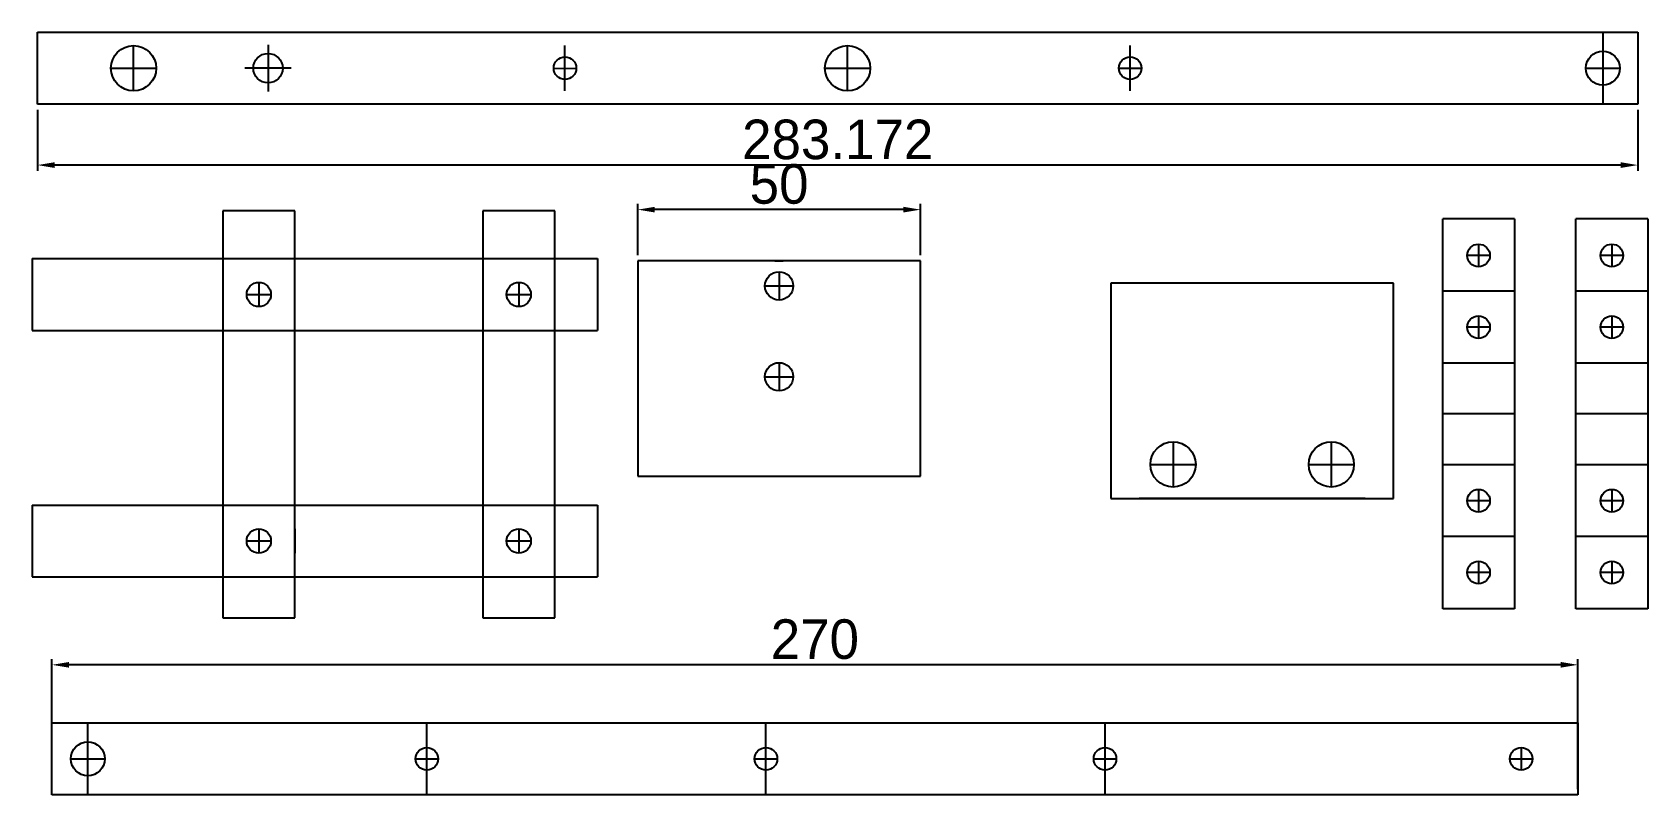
# Model space of a CAD drawing. Header units: millimetres. Extents: x -15418 to 43885, y -27590 to 23052.
# Drawn here: x 9862.5 to 10148.3, y 18916.5 to 19051.4 of the extents above; entities that cross this region are included whole.
import ezdxf

# ---------------------------------------------------------------- set-up
doc = ezdxf.new("R2010")
doc.units = ezdxf.units.MM
doc.header["$LTSCALE"] = 0.5
doc.layers.get('Defpoints').update_dxf_attribs({"color": 4})
doc.layers.add('Layer1', color=1, linetype='Continuous')
doc.dimstyles.new('ISO-25', dxfattribs={"dimtxt": 7, "dimasz": 3, "dimexe": 1, "dimexo": 1, "dimgap": 1, "dimtad": 1, "dimtoh": 1, "dimdec": 3, "dimdsep": 46, "dimtxsty": 'Standard', "dimcen": 2.5, "dimadec": 0, "dimazin": 0, "dimtfac": 1, "dimtdec": 3, "dimtmove": 0, "dimatfit": 3, "dimfxl": 1, "dimarcsym": 1})

msp = doc.modelspace()

# ---------------------------------------------------------------- blocks, each defined once
blk = doc.blocks.new('*D52')
at = {"layer": 'Defpoints', "color": 0, "transparency": 16777216}
for p in [(9969.61, 19020), (9969.61, 19010.97), (10019.61, 19010.97)]:
    blk.add_point(p, dxfattribs=at)
at = {"layer": 'Layer1', "color": 0, "lineweight": -2, "transparency": 16777216}
for p, q in [((9969.61, 19011.97), (9969.61, 19021)), ((10019.61, 19011.97), (10019.61, 19021)), ((10016.61, 19020), (9972.61, 19020))]:
    blk.add_line(p, q, dxfattribs=at)
at = {"layer": 'Layer1', "color": 0, "transparency": 16777216}
for points in [[(9972.61, 19020.5), (9972.61, 19019.5), (9969.61, 19020)], [(10016.61, 19020.5), (10016.61, 19019.5), (10019.61, 19020)]]:
    blk.add_solid(points, dxfattribs=at)
at = {"layer": 'Layer1', "color": 0, "transparency": 16777216, "insert": (9994.61, 19024.5), "char_height": 7, "attachment_point": 5}
blk.add_mtext('50', dxfattribs=at)
blk = doc.blocks.new('*D53')
at = {"layer": 'Defpoints', "color": 0, "transparency": 16777216}
for p in [(9863.39, 19038.67), (10146.56, 19038.67), (9863.39, 19027.88)]:
    blk.add_point(p, dxfattribs=at)
at = {"layer": 'Layer1', "color": 0, "lineweight": -2, "transparency": 16777216}
for p, q in [((9863.39, 19037.67), (9863.39, 19026.88)), ((10146.56, 19037.67), (10146.56, 19026.88)), ((10143.56, 19027.88), (9866.39, 19027.88))]:
    blk.add_line(p, q, dxfattribs=at)
at = {"layer": 'Layer1', "color": 0, "transparency": 16777216}
for points in [[(9866.39, 19028.38), (9866.39, 19027.38), (9863.39, 19027.88)], [(10143.56, 19028.38), (10143.56, 19027.38), (10146.56, 19027.88)]]:
    blk.add_solid(points, dxfattribs=at)
at = {"layer": 'Layer1', "color": 0, "transparency": 16777216, "insert": (10004.98, 19032.38), "char_height": 7, "attachment_point": 5}
blk.add_mtext('283.172', dxfattribs=at)
blk = doc.blocks.new('*D54')
at = {"layer": 'Defpoints', "color": 0, "transparency": 16777216}
for p in [(9865.94, 18939.47), (9865.94, 18916.49), (10135.94, 18916.49)]:
    blk.add_point(p, dxfattribs=at)
at = {"layer": 'Layer1', "color": 0, "lineweight": -2, "transparency": 16777216}
for p, q in [((9865.94, 18917.49), (9865.94, 18940.47)), ((10132.94, 18939.47), (9868.94, 18939.47)), ((10135.94, 18917.49), (10135.94, 18940.47))]:
    blk.add_line(p, q, dxfattribs=at)
at = {"layer": 'Layer1', "color": 0, "transparency": 16777216}
for points in [[(9868.94, 18939.97), (9868.94, 18938.97), (9865.94, 18939.47)], [(10132.94, 18939.97), (10132.94, 18938.97), (10135.94, 18939.47)]]:
    blk.add_solid(points, dxfattribs=at)
at = {"layer": 'Layer1', "color": 0, "transparency": 16777216, "insert": (10000.94, 18943.97), "char_height": 7, "attachment_point": 5}
blk.add_mtext('270', dxfattribs=at)

# ---------------------------------------------------------------- dimensions: what is measured, and where the dimension line sits
at = {"layer": 'Layer1', "transparency": 33554661}
for base, p1, p2, picture, middle in [((9863.392, 19027.8841), (10146.564, 19038.6722), (9863.392, 19038.6722), '*D53', (10004.978, 19032.3841)), ((9969.6052, 19020), (10019.6052, 19010.9655), (9969.6052, 19010.9655), '*D52', (9994.6052, 19024.5)), ((9865.9372, 18939.4656), (10135.9372, 18916.4933), (9865.9372, 18916.4933), '*D54', (10000.9372, 18943.9656))]:
    dim = msp.add_linear_dim(base=base, p1=p1, p2=p2, dimstyle='ISO-25', dxfattribs=at)
    dim.commit()
    dim.dimension.update_dxf_attribs({"geometry": picture, "text_midpoint": middle})

# ---------------------------------------------------------------- linework, layer by layer
at = {"layer": 'Layer1', "transparency": 33554661}
for p, q in [((9863.392, 19051.3722), (10146.564, 19051.3722)), ((9863.392, 19038.6722), (9863.392, 19051.3722)), ((10140.374, 19051.3722), (10140.374, 19038.6722)), ((10146.564, 19051.3722), (10146.564, 19038.6722)), ((9880.374, 19041.0222), (9880.374, 19049.0222)), ((9904.174, 19049.1366), (9904.174, 19040.9078)), ((9956.724, 19041.0222), (9956.724, 19049.0222)), ((10006.724, 19041.0222), (10006.724, 19049.0222)), ((10056.724, 19041.0222), (10056.724, 19049.0222)), ((9876.374, 19045.0222), (9884.374, 19045.0222)), ((9908.2884, 19045.0222), (9900.0596, 19045.0222)), ((9906.774, 19045.0222), (9901.574, 19045.0222)), ((9904.174, 19045.0222), (9904.174, 19045.0222)), ((9954.7242, 19044.9915), (9958.724, 19045.0222)), ((10002.724, 19045.0222), (10010.724, 19045.0222)), ((10054.724, 19045.0222), (10058.724, 19045.0222)), ((10137.374, 19045.0222), (10143.374, 19045.0222)), ((10146.564, 19038.6722), (9863.392, 19038.6722)), ((9896.1973, 19019.8162), (9896.1973, 18947.7882)), ((9908.8973, 19019.8162), (9896.1973, 19019.8162)), ((9908.8973, 18947.7882), (9908.8973, 19019.8162)), ((9942.1973, 19019.8162), (9942.1973, 18947.7882)), ((9954.8973, 19019.8162), (9942.1973, 19019.8162)), ((9954.8973, 18947.7882), (9954.8973, 19019.8162)), ((10112.0428, 18949.3517), (10112.0428, 19018.3517)), ((10124.7428, 19018.3517), (10112.0428, 19018.3517)), ((10124.7428, 19018.3517), (10124.7428, 18949.3517)), ((10135.6161, 18949.3517), (10135.6161, 19018.3517)), ((10148.3161, 19018.3517), (10135.6161, 19018.3517)), ((10148.3161, 19018.3517), (10148.3161, 18949.3517)), ((10118.3928, 19013.9017), (10118.3928, 19009.9017)), ((10141.9661, 19013.9017), (10141.9661, 19009.9017)), ((9862.4595, 19011.3354), (9962.4499, 19011.3354)), ((9862.4595, 19011.3354), (9862.4595, 18998.6354)), ((9962.4499, 19011.3354), (9962.4499, 18998.6354)), ((9969.6052, 19010.9655), (9969.6052, 18972.8655)), ((10019.6052, 19010.9655), (9969.6052, 19010.9655)), ((9993.8552, 19010.9655), (9995.3552, 19010.9655)), ((10019.6052, 18972.8655), (10019.6052, 19010.9655)), ((10120.3928, 19011.9017), (10116.3928, 19011.9017)), ((10143.9661, 19011.9017), (10139.9661, 19011.9017)), ((9902.5473, 19007.1354), (9902.5473, 19002.8354)), ((9948.5473, 19007.1354), (9948.5473, 19002.8354)), ((9994.6052, 19009.0055), (9994.6052, 19004.0055)), ((10053.3262, 19007.016), (10053.3262, 18968.916)), ((10103.3262, 19007.016), (10053.3262, 19007.016)), ((10103.3262, 18968.916), (10103.3262, 19007.016)), ((9900.3973, 19004.9854), (9904.6973, 19004.9854)), ((9946.3973, 19004.9854), (9950.6973, 19004.9854)), ((9992.1052, 19006.5055), (9997.1052, 19006.5055)), ((10124.7428, 19005.5517), (10112.0428, 19005.5517)), ((10148.3161, 19005.5517), (10135.6161, 19005.5517)), ((10118.3928, 19001.2017), (10118.3928, 18997.2017)), ((10141.9661, 19001.2017), (10141.9661, 18997.2017)), ((9862.4595, 18998.6354), (9962.4499, 18998.6354)), ((10120.3928, 18999.2017), (10116.3928, 18999.2017)), ((10143.9661, 18999.2017), (10139.9661, 18999.2017)), ((9994.6052, 18992.9255), (9994.6052, 18987.9255)), ((10124.7428, 18992.8517), (10112.0428, 18992.8517)), ((10148.3161, 18992.8517), (10135.6161, 18992.8517)), ((9992.1052, 18990.4255), (9997.1052, 18990.4255)), ((10124.7428, 18983.8517), (10112.0428, 18983.8517)), ((10148.3161, 18983.8517), (10135.6161, 18983.8517)), ((10064.3262, 18978.916), (10064.3262, 18970.916)), ((10092.3262, 18978.916), (10092.3262, 18970.916)), ((9969.6052, 18972.8655), (10019.6052, 18972.8655)), ((10060.3262, 18974.916), (10068.3262, 18974.916)), ((10088.3262, 18974.916), (10096.3262, 18974.916)), ((10124.7428, 18974.8517), (10112.0428, 18974.8517)), ((10148.3161, 18974.8517), (10135.6161, 18974.8517)), ((10118.3928, 18970.5017), (10118.3928, 18966.5017)), ((10141.9661, 18970.5017), (10141.9661, 18966.5017)), ((9862.4595, 18967.7354), (9962.4499, 18967.7354)), ((9862.4595, 18967.7354), (9862.4595, 18955.0354)), ((9962.4499, 18967.7354), (9962.4499, 18955.0354)), ((10053.3262, 18968.916), (10103.3262, 18968.916)), ((10098.3262, 18968.916), (10058.3262, 18968.916)), ((10120.3928, 18968.5017), (10116.3928, 18968.5017)), ((10143.9661, 18968.5017), (10139.9661, 18968.5017)), ((9900.3973, 18961.3854), (9904.6973, 18961.3854)), ((9902.5473, 18963.5354), (9902.5473, 18959.2354)), ((9908.8973, 18963.5354), (9908.8973, 18959.2354)), ((9946.3973, 18961.3854), (9950.6973, 18961.3854)), ((9948.5473, 18963.5354), (9948.5473, 18959.2354)), ((10124.7428, 18962.1517), (10112.0428, 18962.1517)), ((10148.3161, 18962.1517), (10135.6161, 18962.1517)), ((10120.3928, 18955.8017), (10116.3928, 18955.8017)), ((10118.3928, 18957.8017), (10118.3928, 18953.8017)), ((10143.9661, 18955.8017), (10139.9661, 18955.8017)), ((10141.9661, 18957.8017), (10141.9661, 18953.8017)), ((9862.4595, 18955.0354), (9962.4499, 18955.0354)), ((9896.1973, 18947.7882), (9908.8973, 18947.7882)), ((9942.1973, 18947.7882), (9954.8973, 18947.7882)), ((10124.7428, 18949.3517), (10112.0428, 18949.3517)), ((10148.3161, 18949.3517), (10135.6161, 18949.3517)), ((9865.9372, 18929.1933), (10135.9372, 18929.1933)), ((9865.9372, 18916.4933), (9865.9372, 18929.1933)), ((9872.2872, 18916.4933), (9872.2872, 18929.1933)), ((9932.2872, 18916.4933), (9932.2872, 18929.1933)), ((9992.2872, 18916.4933), (9992.2872, 18929.1933)), ((10052.2872, 18916.4933), (10052.2872, 18929.1933)), ((10135.9372, 18929.1933), (10135.9372, 18916.4933)), ((10125.9372, 18924.8433), (10125.9372, 18920.8433)), ((9869.2872, 18922.8433), (9875.2872, 18922.8433)), ((9930.2872, 18922.8433), (9934.2872, 18922.8433)), ((9990.2872, 18922.8433), (9994.2872, 18922.8433)), ((10050.2872, 18922.8433), (10054.2872, 18922.8433)), ((10123.9372, 18922.8433), (10127.9372, 18922.8433)), ((10135.9372, 18916.4933), (9865.9372, 18916.4933))]:
    msp.add_line(p, q, dxfattribs=at)
for centre, radius in [((9880.374, 19045.0222), 4), ((9904.174, 19045.0222), 2.6), ((9956.724, 19045.0222), 2), ((10006.724, 19045.0222), 4), ((10056.724, 19045.0222), 2), ((10140.374, 19045.0222), 3), ((10118.3928, 19011.9017), 2), ((10141.9661, 19011.9017), 2), ((9902.5473, 19004.9854), 2.15), ((9948.5473, 19004.9854), 2.15), ((9994.6052, 19006.5055), 2.5), ((10118.3928, 18999.2017), 2), ((10141.9661, 18999.2017), 2), ((9994.6052, 18990.4255), 2.5), ((10064.3262, 18974.916), 4), ((10092.3262, 18974.916), 4), ((10118.3928, 18968.5017), 2), ((10141.9661, 18968.5017), 2), ((9902.5473, 18961.3854), 2.15), ((9948.5473, 18961.3854), 2.15), ((10118.3928, 18955.8017), 2), ((10141.9661, 18955.8017), 2), ((9872.2872, 18922.8433), 3), ((9932.2872, 18922.8433), 2), ((9992.2872, 18922.8433), 2), ((10052.2872, 18922.8433), 2), ((10125.9372, 18922.8433), 2)]:
    msp.add_circle(centre, radius, dxfattribs=at)

msp.set_redraw_order([(e.dxf.handle, doc.entitydb.next_handle()) for e in msp.query("TEXT MTEXT ATTDEF DIMENSION ARC_DIMENSION")])  # texts and dimensions are drawn at this point

doc.saveas('drawing.dxf')
